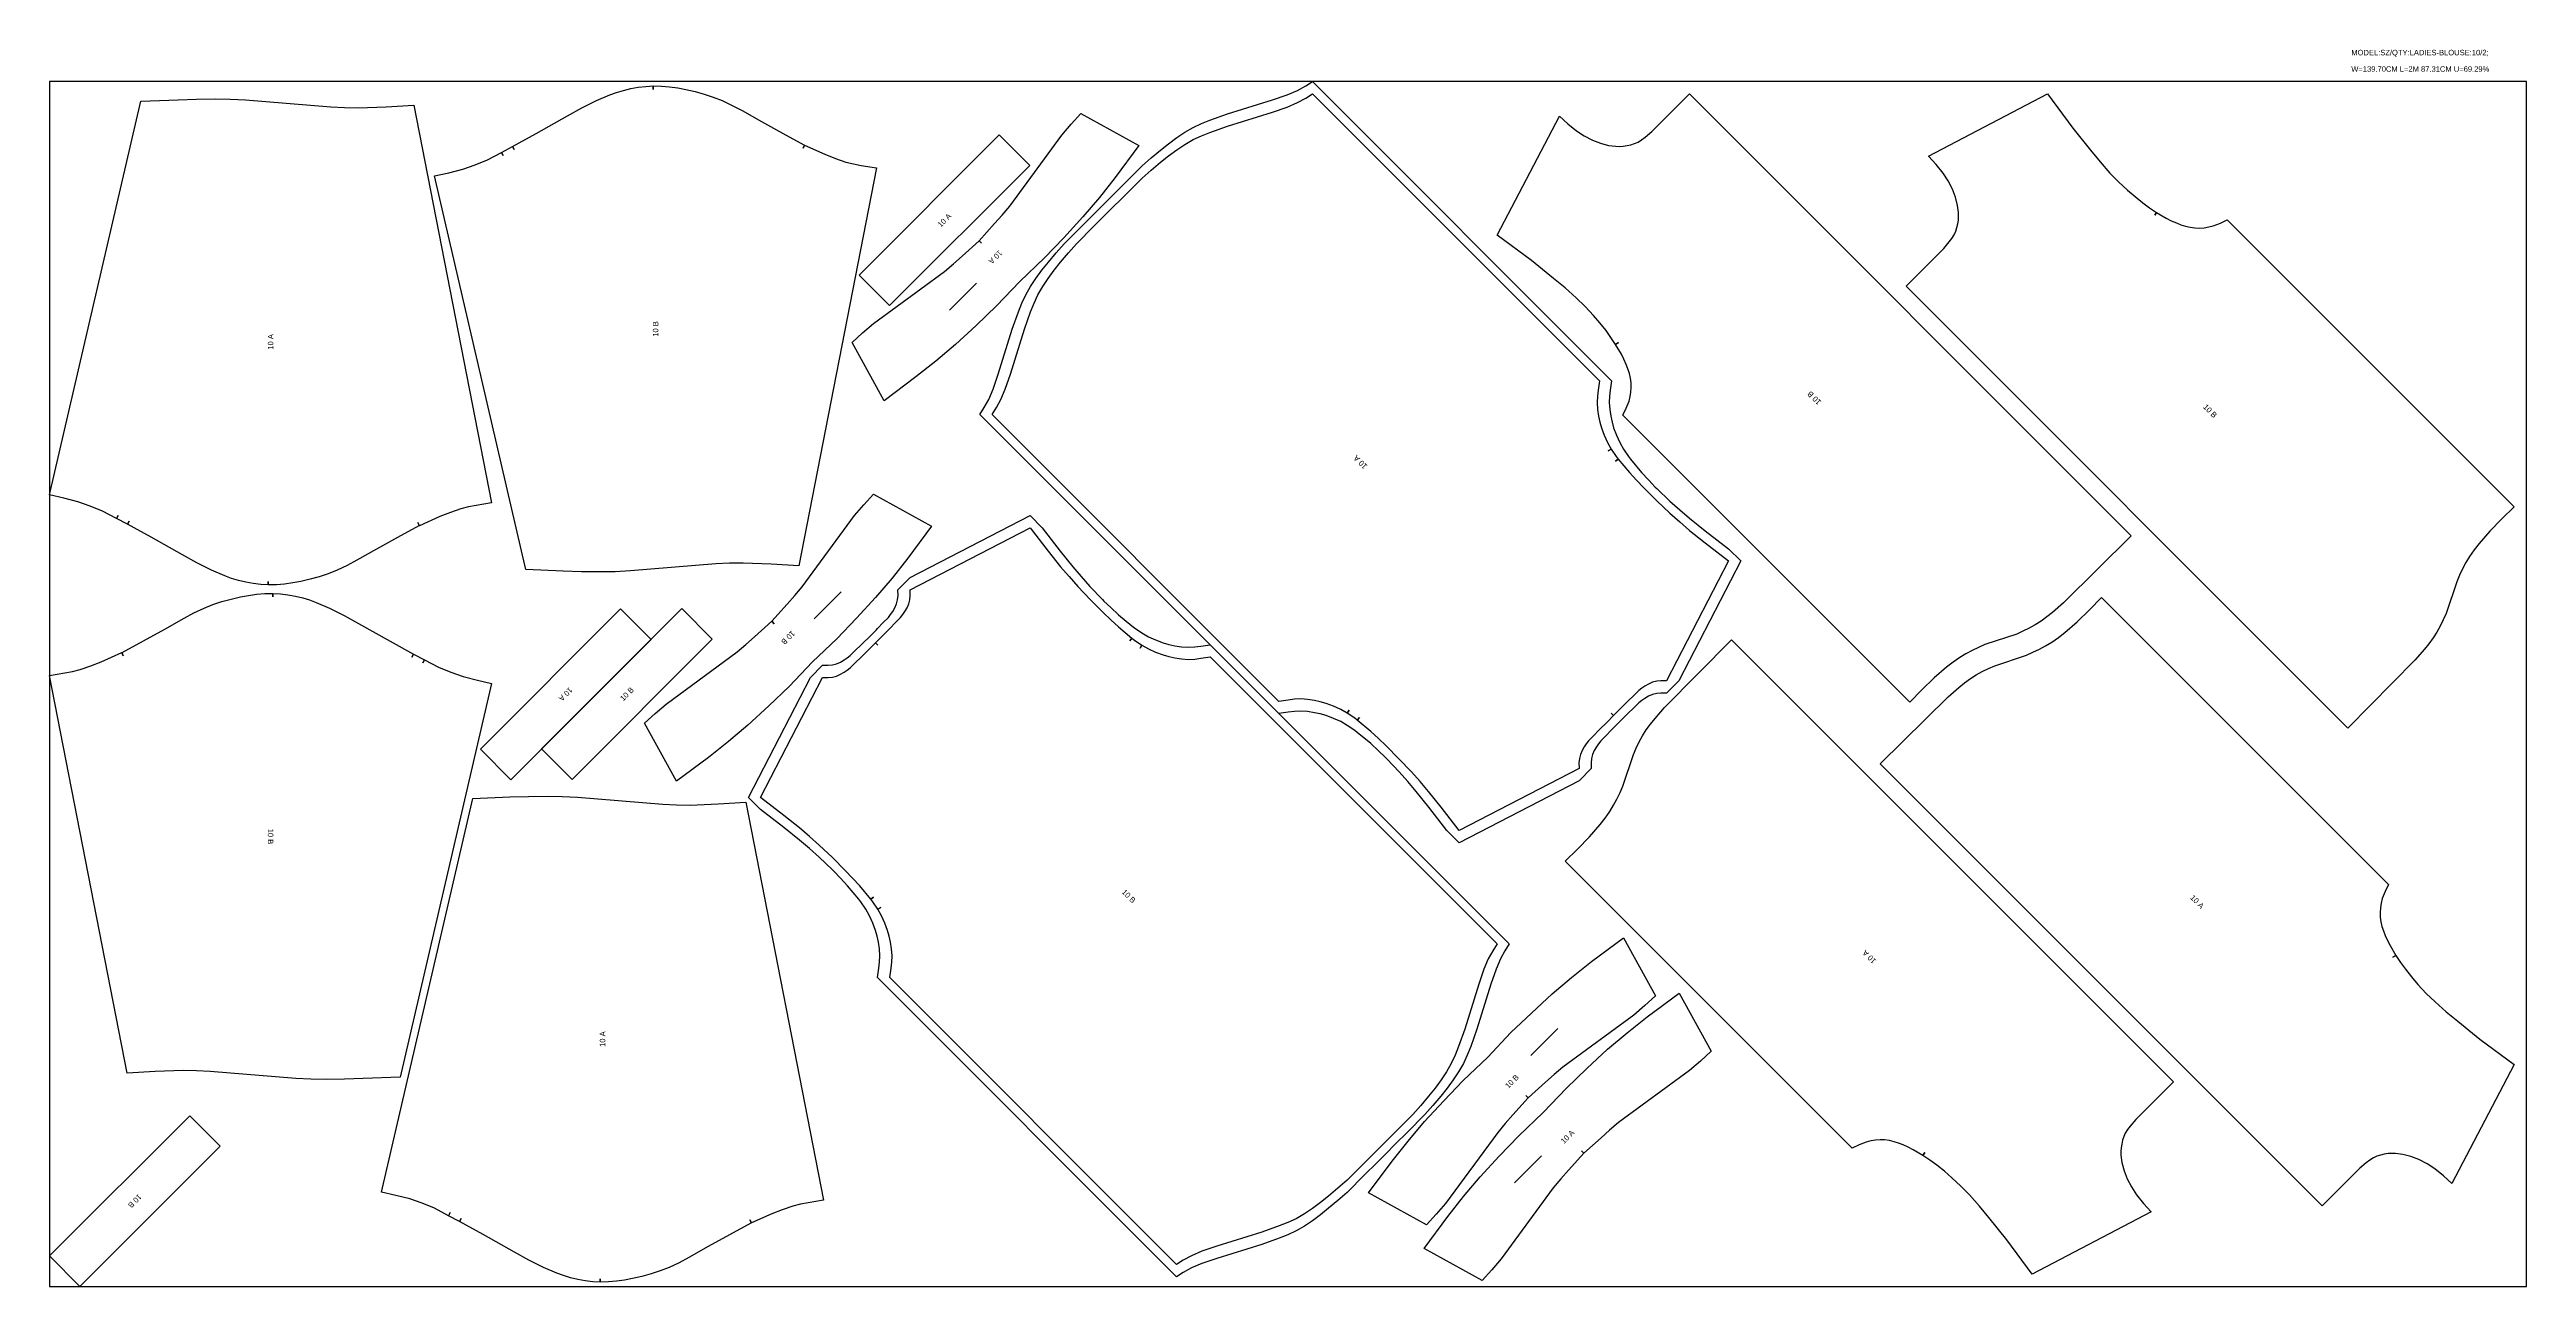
# Model space of a CAD drawing. Header units: centimetres. Extents: x 0 to 287, y 0 to 143.
import ezdxf
from ezdxf.enums import TextEntityAlignment as Align

# ---------------------------------------------------------------- set-up
doc = ezdxf.new("R2010")
doc.units = ezdxf.units.CM

msp = doc.modelspace()

# ---------------------------------------------------------------- linework, layer by layer
at = {"layer": 'T001L001'}
for points in [[(0, 0), (287.304476, 0), (287.304476, 139.699998), (0, 139.699998), (0, 0)], [(55.265319, 83.116419), (44.658279, 128.765298), (46.306739, 129.136138), (47.939959, 129.555238), (49.387759, 130.050538), (50.802539, 130.634738), (52.438299, 131.495798), (52.626259, 131.142738), (52.438299, 131.495798), (53.703219, 132.163818), (53.893719, 131.813298), (53.703219, 132.163818), (56.433719, 133.672578), (60.081159, 135.717278), (61.757559, 136.641838), (63.461899, 137.505438), (64.993519, 138.160758), (65.775839, 138.442698), (66.573399, 138.686538), (67.424299, 138.889738), (68.285359, 139.042138), (69.154039, 139.148818), (70.027799, 139.199618), (70.032879, 138.798298), (70.027799, 139.199618), (70.975219, 139.176758), (71.920099, 139.098018), (72.859899, 138.968478), (73.792079, 138.793218), (74.871579, 138.541758), (75.938379, 138.247118), (76.989939, 137.901678), (78.021179, 137.502898), (79.181959, 136.946638), (80.322419, 136.342118), (82.565239, 135.067038), (85.029039, 133.703058), (87.505539, 132.367018), (87.563959, 132.341618), (87.396319, 131.978398), (87.563959, 132.341618), (89.943939, 131.284978), (91.150439, 130.802378), (92.379799, 130.378198), (93.258639, 130.164838), (94.147639, 129.989578), (95.938339, 129.684778), (86.931499, 83.565999), (83.692999, 83.753959), (80.451959, 83.878419), (78.874619, 83.850479), (77.299819, 83.774279), (67.381119, 82.956399), (65.620899, 82.875119), (63.860679, 82.842099), (61.709299, 82.877659), (59.560459, 82.946239), (55.265319, 83.116419)], [(122.207018, 125.409958), (123.271278, 126.474218), (124.683518, 127.888998), (126.723138, 129.920998), (127.779778, 130.858258), (128.864358, 131.759958), (129.788918, 132.504178), (130.741418, 133.212838), (131.668518, 133.832598), (132.636258, 134.386318), (133.609078, 134.828278), (134.604758, 135.229598), (136.624058, 135.956038), (140.106398, 137.035538), (141.846298, 137.581638), (143.570958, 138.168378), (144.762218, 138.678918), (145.717258, 139.202158), (146.507198, 139.697458), (181.193437, 105.011218), (181.033417, 103.931718), (180.949597, 103.212898), (180.911497, 102.494078), (180.967377, 101.693978), (181.089297, 100.901498), (181.234077, 100.218238), (181.427117, 99.542599), (181.747157, 98.686619), (182.125617, 97.853499), (182.559957, 97.094039), (183.141617, 96.222819), (183.372757, 95.933259), (184.673237, 94.371159), (185.498737, 93.469459), (186.253117, 92.687139), (186.425837, 92.514419), (187.957457, 91.064079), (189.087757, 90.060779), (190.240917, 89.082879), (192.057017, 87.617299), (194.759577, 85.534499), (196.171817, 84.119719), (188.973457, 70.205599), (187.561217, 68.793359), (186.900817, 68.808599), (186.418217, 68.750179), (185.943237, 68.635879), (185.483497, 68.437759), (185.044077, 68.188839), (184.691017, 67.950079), (184.358277, 67.683379), (183.766457, 67.099179), (183.085737, 66.443859), (182.895237, 66.253359), (182.128157, 65.486279), (181.363617, 64.721739), (181.173117, 64.531239), (180.517797, 63.850519), (179.933597, 63.256159), (179.666897, 62.923419), (179.425597, 62.570359), (179.179217, 62.133479), (178.981097, 61.671199), (178.866797, 61.198759), (178.808377, 60.713619), (178.823617, 60.055759), (177.408837, 58.643519), (163.494718, 51.442619), (162.082478, 52.857399), (159.997138, 55.559959), (158.534098, 57.373519), (157.556198, 58.529219), (156.552898, 59.659519), (155.102558, 61.188599), (154.922218, 61.368939), (154.144978, 62.118239), (153.243278, 62.943739), (151.683718, 64.244219), (151.394158, 64.472819), (150.522938, 65.057019), (149.763478, 65.491359), (148.930358, 65.869819), (148.074378, 66.189859), (147.398738, 66.382899), (146.712938, 66.527679), (145.920458, 66.647059), (145.122898, 66.705479), (144.401538, 66.667379), (143.685258, 66.583559), (142.603218, 66.423539), (107.916978, 101.109778), (108.414818, 101.899718), (108.935518, 102.854758), (109.448598, 104.046018), (110.035338, 105.770678), (110.578898, 107.510578), (111.660938, 110.992918), (112.387378, 113.012218), (112.786158, 114.005358), (113.230658, 114.980718), (113.784378, 115.945918), (114.404138, 116.873018), (115.110258, 117.825518), (115.854478, 118.752618), (116.758718, 119.837198), (117.695978, 120.891298), (119.727978, 122.930918), (121.142758, 124.345698), (122.207018, 125.409958)], [(122.915678, 124.701298), (124.683518, 126.474218), (126.723138, 128.506218), (127.779778, 129.443478), (128.864358, 130.347718), (129.788918, 131.091938), (130.741418, 131.798058), (131.668518, 132.420358), (132.636258, 132.971538), (133.609078, 133.416038), (134.604758, 133.817358), (136.624058, 134.541258), (140.106398, 135.623298), (141.846298, 136.166858), (143.570958, 136.753598), (144.762218, 137.266678), (145.717258, 137.787378), (146.507198, 138.285218), (179.778657, 105.011218), (179.618637, 103.931718), (179.534817, 103.212898), (179.496717, 102.494078), (179.555137, 101.693978), (179.674517, 100.901498), (179.819297, 100.218238), (180.012337, 99.542599), (180.332377, 98.686619), (180.710837, 97.853499), (181.147717, 97.094039), (180.807357, 96.883219), (181.147717, 97.094039), (181.729377, 96.222819), (181.957977, 95.933259), (181.648097, 95.679259), (181.957977, 95.933259), (183.258457, 94.371159), (184.083957, 93.469459), (184.932317, 92.590619), (186.425837, 91.102179), (187.957457, 89.649299), (189.087757, 88.645999), (190.240917, 87.668099), (192.057017, 86.205059), (194.759577, 84.119719), (187.561217, 70.205599), (186.900817, 70.220839), (186.418217, 70.162419), (185.943237, 70.048119), (185.483497, 69.852539), (185.044077, 69.603619), (184.691017, 69.364859), (184.358277, 69.098159), (183.766457, 68.513959), (183.085737, 67.858639), (182.186577, 66.959479), (181.422037, 66.194939), (181.140097, 66.476879), (181.422037, 66.194939), (180.657497, 65.427859), (179.758337, 64.531239), (179.103017, 63.850519), (178.518817, 63.256159), (178.252117, 62.923419), (178.013357, 62.570359), (177.764437, 62.133479), (177.566317, 61.671199), (177.452017, 61.198759), (177.393597, 60.713619), (177.408837, 60.055759), (163.494718, 52.857399), (161.411918, 55.559959), (159.946338, 57.373519), (158.970978, 58.529219), (157.967678, 59.659519), (156.514798, 61.188599), (155.026358, 62.682119), (154.144978, 63.533019), (153.243278, 64.358519), (151.683718, 65.658999), (151.935178, 65.968879), (151.683718, 65.658999), (151.394158, 65.887599), (150.522938, 66.469259), (150.733758, 66.809619), (150.522938, 66.469259), (149.763478, 66.903599), (148.930358, 67.282059), (148.074378, 67.604639), (147.398738, 67.795139), (146.712938, 67.942459), (145.920458, 68.061839), (145.122898, 68.117719), (144.401538, 68.079619), (143.685258, 67.995799), (142.603218, 67.838319), (109.331758, 101.109778), (109.827058, 101.899718), (110.350298, 102.854758), (110.860838, 104.046018), (111.450118, 105.770678), (111.993678, 107.510578), (113.075718, 110.992918), (113.799618, 113.012218), (114.200938, 114.005358), (114.642898, 114.980718), (115.196618, 115.945918), (115.816378, 116.873018), (116.525038, 117.825518), (117.269258, 118.752618), (118.173498, 119.837198), (119.108218, 120.891298), (121.142758, 122.930918), (122.915678, 124.701298)], [(190.210437, 138.285218), (241.465096, 87.030559), (233.588556, 79.260699), (232.318557, 78.160879), (231.668317, 77.630019), (230.997757, 77.129639), (230.319577, 76.707999), (229.618537, 76.326999), (228.904797, 75.968859), (228.173277, 75.648819), (224.490277, 74.414379), (223.733357, 74.091799), (222.991677, 73.731119), (222.265237, 73.347579), (221.561657, 72.923399), (220.789497, 72.379839), (220.045277, 71.798179), (218.620337, 70.553579), (217.187777, 69.164199), (215.788237, 67.734179), (182.504077, 101.018338), (182.892697, 101.823518), (183.220357, 102.649018), (183.347357, 103.174798), (183.431177, 103.708198), (183.474357, 104.246678), (183.464197, 104.785158), (183.385457, 105.331258), (183.255917, 105.869738), (183.088277, 106.398058), (182.887617, 106.916218), (182.618377, 107.513118), (182.318657, 108.094778), (181.655717, 109.225078), (181.993537, 109.435898), (181.655717, 109.225078), (181.117237, 110.037878), (180.538117, 110.825278), (179.829457, 111.724438), (179.085237, 112.593118), (178.112417, 113.637058), (177.096417, 114.635278), (175.793397, 115.773198), (174.459897, 116.873018), (171.897037, 118.943118), (167.906697, 121.879358), (175.138077, 135.681718), (176.100737, 134.810498), (177.101497, 133.984998), (178.008277, 133.403338), (178.968397, 132.913118), (179.885337, 132.557518), (180.837837, 132.308598), (181.688737, 132.199378), (182.115457, 132.189218), (182.542177, 132.212078), (182.984137, 132.278118), (183.418477, 132.379718), (183.845197, 132.514338), (184.251597, 132.692138), (184.673237, 132.961378), (185.069477, 133.263638), (185.839097, 133.913878), (190.210437, 138.285218)], [(215.341197, 115.981478), (219.709997, 120.352818), (220.360237, 121.122438), (220.665037, 121.518678), (220.931737, 121.940318), (221.109537, 122.346718), (221.246697, 122.773438), (221.348297, 123.207778), (221.411797, 123.649738), (221.434657, 124.076458), (221.424497, 124.505718), (221.315277, 125.354078), (221.066357, 126.306578), (220.713297, 127.223518), (220.220537, 128.183638), (219.638877, 129.090418), (218.815917, 130.091178), (217.942157, 131.053838), (231.744517, 138.285218), (234.680756, 134.294878), (236.750856, 131.732018), (237.850676, 130.398518), (238.991136, 129.098038), (239.989356, 128.079498), (241.030756, 127.106678), (241.899436, 126.362458), (242.798596, 125.653798), (243.585996, 125.074678), (244.401336, 124.536198), (244.187976, 124.198378), (244.401336, 124.536198), (245.529096, 123.873258), (246.110756, 123.576078), (246.707656, 123.306838), (247.225816, 123.106178), (247.754136, 122.935998), (248.292616, 122.806458), (248.838716, 122.727718), (249.377196, 122.717558), (249.915676, 122.760738), (250.451616, 122.844558), (250.977396, 122.971558), (251.802896, 123.299218), (252.605536, 123.687838), (285.889696, 90.403679), (284.462216, 89.006679), (283.070296, 87.571579), (281.828236, 86.146639), (281.244036, 85.402419), (280.700476, 84.630259), (280.278836, 83.926679), (279.892756, 83.200239), (279.534616, 82.458559), (279.209496, 81.701639), (277.975056, 78.018639), (277.655016, 77.287119), (277.299416, 76.573379), (276.915876, 75.872339), (276.496776, 75.194159), (275.996396, 74.523599), (275.462996, 73.873359), (274.363176, 72.603359), (266.595856, 64.726819), (215.341197, 115.981478)], [(10.60704, 137.424158), (14.90218, 137.596878), (17.05102, 137.662918), (19.19986, 137.698478), (20.96262, 137.665458), (22.72284, 137.584178), (32.64154, 136.768838), (34.216339, 136.690098), (35.793679, 136.662158), (39.034719, 136.786618), (42.273219, 136.977118), (51.280059, 90.858339), (49.489359, 90.550999), (48.600359, 90.378279), (47.721519, 90.162379), (46.492159, 89.740739), (45.285659, 89.255599), (42.903139, 88.201499), (42.738039, 88.564719), (42.903139, 88.201499), (42.847259, 88.173559), (40.370759, 86.837519), (37.906959, 85.473539), (35.661599, 84.198459), (34.523679, 83.593939), (33.362899, 83.040219), (32.33166, 82.638899), (31.27756, 82.295999), (30.2133, 81.998819), (29.1338, 81.749899), (28.20162, 81.574639), (27.26182, 81.442559), (26.31694, 81.363819), (25.36698, 81.340959), (25.3746, 81.742279), (25.36698, 81.340959), (24.49576, 81.391759), (23.62708, 81.498439), (22.76602, 81.653379), (21.91258, 81.854039), (21.11756, 82.097879), (20.33524, 82.379819), (18.80362, 83.035139), (17.09674, 83.898739), (15.42288, 84.823299), (11.77544, 86.867999), (9.04494, 88.376759), (9.23544, 88.727279), (9.04494, 88.376759), (7.78002, 89.044779), (7.96798, 89.397839), (7.78002, 89.044779), (6.14426, 89.908379), (4.72948, 90.490039), (3.28168, 90.985339), (1.64846, 91.406979), (0, 91.777819), (10.60704, 137.424158)], [(108.104938, 120.964958), (107.822998, 121.246898), (109.621318, 123.230638), (110.510318, 124.231398), (111.371378, 125.255018), (117.419118, 133.499858), (118.513858, 134.757158), (119.636538, 135.989058), (126.364998, 132.278118), (123.619258, 128.590038), (121.775218, 126.268478), (119.867678, 124.002798), (117.642638, 121.597418), (115.376958, 119.232678), (112.534698, 116.535198), (109.837218, 113.692938), (107.472478, 111.427258), (105.069638, 109.202218), (102.801418, 107.294678), (100.479858, 105.450638), (96.791779, 102.704898), (93.080839, 109.433358), (94.312739, 110.556038), (95.570039, 111.650778), (103.814878, 117.698518), (104.838498, 118.559578), (105.839258, 119.448578), (107.822998, 121.246898), (108.104938, 120.964958)], [(97.436939, 113.725958), (93.903799, 117.261638), (110.164878, 133.522718), (113.700558, 129.987038), (97.436939, 113.725958)], [(107.525818, 116.326918), (104.399078, 113.200178)], [(84.048599, 76.840079), (83.766659, 77.122019), (85.564979, 79.105759), (86.453979, 80.106519), (87.317579, 81.127599), (93.365319, 89.372439), (94.460059, 90.629739), (95.582739, 91.861639), (102.311198, 88.150699), (99.565459, 84.462619), (97.721419, 82.143599), (95.811339, 79.875379), (93.586299, 77.472539), (91.320619, 75.105259), (88.480899, 72.407779), (85.783419, 69.568059), (83.416139, 67.302379), (81.013299, 65.077339), (78.745079, 63.169799), (76.426059, 61.325759), (72.737979, 58.577479), (69.024499, 65.308479), (70.258939, 66.431159), (71.516239, 67.523359), (79.761079, 73.571099), (80.782159, 74.434699), (81.782919, 75.323699), (83.766659, 77.122019), (84.048599, 76.840079)], [(155.021278, 15.4178), (153.957018, 14.351), (152.544778, 12.93876), (150.505158, 10.90422), (149.448518, 9.9695), (148.363938, 9.06526), (147.439378, 8.32104), (146.486878, 7.61238), (145.559778, 6.99262), (144.594578, 6.4389), (143.619218, 5.99694), (142.626078, 5.59562), (140.606778, 4.87172), (137.121898, 3.78968), (135.384538, 3.24612), (133.659878, 2.65684), (132.466078, 2.1463), (131.511038, 1.62306), (130.723638, 1.12776), (96.034859, 35.813999), (96.194879, 36.893499), (96.278699, 37.612319), (96.316799, 38.333679), (96.260919, 39.131239), (96.138999, 39.923719), (95.994219, 40.609519), (95.803719, 41.282619), (95.481139, 42.141139), (95.102679, 42.974259), (94.668339, 43.731179), (94.086679, 44.604939), (93.858079, 44.894499), (92.557599, 46.454059), (91.729559, 47.355759), (90.975179, 48.138079), (90.802459, 48.310799), (89.270839, 49.763679), (88.140539, 50.766979), (86.987379, 51.742339), (85.173819, 53.207919), (82.468719, 55.290719), (81.056479, 56.705499), (88.254839, 70.619619), (89.669619, 72.034399), (90.327479, 72.019159), (90.812619, 72.075039), (91.285059, 72.191879), (91.744799, 72.387459), (92.184219, 72.636379), (92.537279, 72.875139), (92.870019, 73.141839), (93.461839, 73.726039), (94.142559, 74.381359), (94.333059, 74.574399), (95.100139, 75.338939), (95.864679, 76.103479), (96.055179, 76.296519), (96.710499, 76.974699), (97.297239, 77.569059), (97.563939, 77.901799), (97.802699, 78.254859), (98.051619, 78.691739), (98.247199, 79.154019), (98.361499, 79.626459), (98.419919, 80.111599), (98.404679, 80.769459), (99.819459, 82.184239), (113.733578, 89.382599), (115.148358, 87.967819), (117.231158, 85.265259), (118.694198, 83.451699), (119.672098, 82.298539), (120.675398, 81.165699), (122.128278, 79.636619), (122.306078, 79.456279), (123.083318, 78.706979), (123.985018, 77.881479), (125.544578, 76.580999), (125.834138, 76.352399), (126.707898, 75.770739), (127.464818, 75.333859), (128.297938, 74.957939), (129.156458, 74.635359), (129.829558, 74.444859), (130.515358, 74.297539), (131.307838, 74.178159), (132.105398, 74.122279), (132.826758, 74.160379), (133.545578, 74.244199), (134.625078, 74.401679), (169.311317, 39.715439), (168.813477, 38.928039), (168.292777, 37.970459), (167.782237, 36.779199), (167.192957, 35.054539), (166.649397, 33.314639), (165.567358, 29.8323), (164.843458, 27.813), (164.442138, 26.81986), (163.997638, 25.8445), (163.446458, 24.8793), (162.826698, 23.9522), (162.118038, 22.9997), (161.373818, 22.07514), (160.469578, 20.99056), (159.532318, 19.93392), (157.500318, 17.8943), (156.085538, 16.47952), (155.021278, 15.4178)], [(154.312618, 16.12392), (152.544778, 14.351), (150.505158, 12.319), (149.448518, 11.38174), (148.363938, 10.48004), (147.439378, 9.73582), (146.486878, 9.02716), (145.559778, 8.4074), (144.594578, 7.85368), (143.619218, 7.41172), (142.626078, 7.0104), (140.606778, 6.28396), (137.121898, 5.20446), (135.384538, 4.65836), (133.659878, 4.07162), (132.466078, 3.56108), (131.511038, 3.03784), (130.723638, 2.54), (97.449639, 35.813999), (97.609659, 36.893499), (97.693479, 37.612319), (97.731579, 38.333679), (97.675699, 39.131239), (97.553779, 39.923719), (97.408999, 40.609519), (97.215959, 41.282619), (96.895919, 42.141139), (96.517459, 42.974259), (96.083119, 43.731179), (96.423479, 43.941999), (96.083119, 43.731179), (95.501459, 44.604939), (95.270319, 44.894499), (95.580199, 45.145959), (95.270319, 44.894499), (93.969839, 46.454059), (93.144339, 47.355759), (92.295979, 48.234599), (90.802459, 49.725579), (89.270839, 51.175919), (88.140539, 52.179219), (86.987379, 53.157119), (85.173819, 54.622699), (82.468719, 56.705499), (89.669619, 70.619619), (90.327479, 70.604379), (90.812619, 70.662799), (91.285059, 70.777099), (91.744799, 70.975219), (92.184219, 71.221599), (92.537279, 71.462899), (92.870019, 71.729599), (93.461839, 72.313799), (94.142559, 72.969119), (95.041719, 73.865739), (95.806259, 74.632819), (96.088199, 74.348339), (95.806259, 74.632819), (96.570799, 75.397359), (97.469959, 76.296519), (98.125279, 76.974699), (98.709479, 77.569059), (98.976179, 77.901799), (99.214939, 78.254859), (99.463859, 78.691739), (99.661979, 79.154019), (99.776279, 79.626459), (99.834699, 80.111599), (99.819459, 80.769459), (113.733578, 87.967819), (115.816378, 85.265259), (117.281958, 83.451699), (118.259858, 82.298539), (119.260618, 81.165699), (120.713498, 79.636619), (122.201938, 78.143099), (123.083318, 77.294739), (123.985018, 76.469239), (125.544578, 75.168759), (125.293118, 74.856339), (125.544578, 75.168759), (125.834138, 74.937619), (126.707898, 74.355959), (126.497078, 74.015599), (126.707898, 74.355959), (127.464818, 73.921619), (128.297938, 73.543159), (129.156458, 73.223119), (129.829558, 73.030079), (130.515358, 72.885299), (131.307838, 72.763379), (132.105398, 72.707499), (132.826758, 72.745599), (133.545578, 72.829419), (134.625078, 72.989439), (167.896537, 39.715439), (167.401237, 38.928039), (166.877997, 37.970459), (166.367458, 36.779199), (165.778178, 35.054539), (165.234618, 33.314639), (164.152578, 29.8323), (163.428678, 27.813), (163.027358, 26.81986), (162.585398, 25.8445), (162.031678, 24.8793), (161.411918, 23.9522), (160.703258, 22.9997), (159.959038, 22.07514), (159.054798, 20.99056), (158.120078, 19.93392), (156.085538, 17.8943), (154.312618, 16.12392)], [(88.686639, 77.416659), (91.813379, 80.543399)], [(40.673019, 24.27224), (36.375339, 24.10206), (34.226499, 24.03348), (32.07766, 23.99792), (30.3149, 24.03094), (28.55468, 24.11222), (18.63852, 24.9301), (17.06118, 25.0063), (15.48638, 25.03424), (12.24534, 24.90978), (9.0043, 24.71928), (0, 70.840599), (1.78816, 71.145399), (2.67716, 71.320659), (3.55854, 71.534019), (4.78536, 71.958199), (5.9944, 72.440799), (8.37438, 73.497439), (8.54202, 73.134219), (8.37438, 73.497439), (8.43026, 73.522839), (10.9093, 74.858879), (13.37056, 76.222859), (15.61592, 77.497939), (16.75384, 78.102459), (17.91716, 78.656179), (18.9484, 79.057499), (19.99996, 79.402939), (21.06676, 79.697579), (22.14372, 79.946499), (23.07844, 80.124299), (24.01824, 80.253839), (24.96312, 80.332579), (25.91054, 80.355439), (25.90292, 79.954119), (25.91054, 80.355439), (26.7843, 80.304639), (27.65044, 80.197959), (28.51404, 80.045559), (29.36494, 79.842359), (30.15996, 79.598519), (30.94228, 79.316579), (32.4739, 78.661259), (34.180779, 77.797659), (35.854639, 76.873099), (39.504619, 74.828399), (42.232579, 73.319639), (42.042079, 72.969119), (42.232579, 73.319639), (43.497499, 72.651619), (43.312079, 72.298559), (43.497499, 72.651619), (45.133259, 71.790559), (46.548039, 71.206359), (47.995839, 70.711059), (49.631599, 70.289419), (51.280059, 69.921119), (40.673019, 24.27224)], [(49.971959, 62.290959), (66.235579, 78.554579), (69.771259, 75.018899), (53.507639, 58.755279), (49.971959, 62.290959)], [(76.875639, 75.054459), (60.612019, 58.790839), (57.076339, 62.326519), (73.339959, 78.590139), (76.875639, 75.054459)], [(263.588496, 9.33196), (212.333837, 60.586619), (220.210377, 68.353939), (221.480377, 69.453759), (222.128077, 69.987159), (222.801177, 70.487539), (223.479357, 70.906639), (224.177857, 71.290179), (224.894137, 71.645779), (225.625657, 71.965819), (229.308657, 73.200259), (230.065577, 73.525379), (230.804717, 73.883519), (231.531157, 74.269599), (232.237277, 74.691239), (233.009437, 75.237339), (233.751116, 75.818999), (235.178596, 77.061059), (236.611156, 78.452979), (238.008156, 79.882999), (271.294856, 46.596299), (270.906236, 45.793659), (270.578576, 44.968159), (270.451576, 44.442379), (270.367756, 43.906439), (270.324576, 43.367959), (270.332196, 42.829479), (270.413476, 42.283379), (270.543016, 41.744899), (270.710656, 41.216579), (270.911316, 40.698419), (271.180556, 40.104059), (271.477736, 39.519859), (272.143216, 38.392099), (271.802856, 38.178739), (272.143216, 38.392099), (272.681696, 37.576759), (273.258276, 36.791899), (273.966936, 35.892739), (274.711156, 35.021519), (275.683976, 33.980119), (276.702516, 32.9819), (278.002996, 31.84144), (279.339036, 30.74162), (281.901896, 28.67152), (285.889696, 25.73528), (278.660856, 11.93292), (277.698196, 12.80668), (276.694896, 13.62964), (275.788116, 14.21384), (274.830536, 14.70406), (273.911056, 15.05966), (272.961096, 15.30604), (272.110196, 15.41526), (271.683476, 15.42542), (271.254216, 15.40256), (270.812256, 15.33906), (270.377916, 15.23746), (269.953736, 15.1003), (269.544796, 14.9225), (269.125696, 14.6558), (268.726916, 14.351), (267.959836, 13.70076), (263.588496, 9.33196)], [(246.359676, 23.73122), (241.988336, 19.36242), (241.338096, 18.5928), (241.035836, 18.19656), (240.766596, 17.77492), (240.588796, 17.36852), (240.454176, 16.9418), (240.352576, 16.50746), (240.286536, 16.0655), (240.263676, 15.63878), (240.273836, 15.20952), (240.383056, 14.35862), (240.631976, 13.40866), (240.987576, 12.49172), (241.477796, 11.5316), (242.059456, 10.62482), (242.884956, 9.62406), (243.756176, 8.65886), (229.953817, 1.43002), (227.017577, 5.41782), (224.947477, 7.98322), (223.847657, 9.31672), (222.709737, 10.6172), (221.708977, 11.63574), (220.667577, 12.60856), (219.798897, 13.35278), (218.899737, 14.06144), (218.112337, 14.63802), (217.299537, 15.17904), (217.510357, 15.51686), (217.299537, 15.17904), (216.169237, 15.84198), (215.587577, 16.13916), (214.990677, 16.4084), (214.472517, 16.60906), (213.944197, 16.7767), (213.405717, 16.90878), (212.859617, 16.98752), (212.321137, 16.99768), (211.782657, 16.9545), (211.246717, 16.87068), (210.720937, 16.74114), (209.897977, 16.41602), (209.092797, 16.0274), (175.808637, 49.311559), (177.236117, 50.708559), (178.628037, 52.143659), (179.870097, 53.568599), (180.454297, 54.312819), (180.997857, 55.084979), (181.422037, 55.788559), (181.805577, 56.514999), (182.166257, 57.256679), (182.488837, 58.013599), (183.723277, 61.696599), (184.043317, 62.428119), (184.401457, 63.141859), (184.782457, 63.842899), (185.201557, 64.521079), (185.704477, 65.191639), (186.235337, 65.839339), (187.335157, 67.109339), (195.105017, 74.988419), (246.359676, 23.73122)], [(49.108359, 56.581039), (53.406039, 56.753759), (55.554879, 56.819799), (57.703719, 56.855359), (59.466479, 56.822339), (61.226699, 56.741059), (71.145399, 55.925719), (72.720199, 55.846979), (74.297539, 55.819039), (77.538579, 55.943499), (80.777079, 56.133999), (89.783919, 10.01522), (87.993219, 9.70788), (87.104219, 9.53516), (86.222839, 9.31926), (84.996019, 8.89762), (83.789519, 8.41248), (81.406999, 7.35838), (81.241899, 7.7216), (81.406999, 7.35838), (81.351119, 7.33044), (78.872079, 5.9944), (76.410819, 4.63042), (74.165459, 3.35534), (73.027539, 2.75082), (71.866759, 2.1971), (70.832979, 1.79578), (69.781419, 1.45288), (68.717159, 1.1557), (67.637659, 0.90678), (66.705479, 0.73152), (65.763139, 0.59944), (64.818259, 0.5207), (63.870839, 0.49784), (63.878459, 0.89916), (63.870839, 0.49784), (62.999619, 0.54864), (62.130939, 0.65532), (61.269879, 0.81026), (60.416439, 1.01092), (59.621419, 1.25476), (58.839099, 1.5367), (57.307479, 2.19202), (55.600599, 3.05562), (53.926739, 3.98018), (50.279299, 6.02488), (47.548799, 7.53364), (47.739299, 7.88416), (47.548799, 7.53364), (46.283879, 8.20166), (46.471839, 8.55472), (46.283879, 8.20166), (44.648119, 9.06526), (43.233339, 9.64692), (41.785539, 10.14222), (40.152319, 10.56386), (38.503859, 10.9347), (49.108359, 56.581039)], [(171.246797, 22.15388), (171.528737, 21.87194), (169.730417, 19.8882), (168.841417, 18.88744), (167.980357, 17.86636), (161.932618, 9.61898), (160.837878, 8.36168), (159.715198, 7.12978), (152.986738, 10.84072), (155.732478, 14.5288), (157.576518, 16.85036), (159.484058, 19.11604), (161.709098, 21.52142), (163.974778, 23.88616), (166.814497, 26.58618), (169.514517, 29.4259), (171.879257, 31.69158), (174.282097, 33.916619), (176.550317, 35.824159), (178.871877, 37.668199), (182.559957, 40.416479), (186.270897, 33.685479), (185.038997, 32.5628), (183.781697, 31.4706), (175.534317, 25.42286), (174.513237, 24.55926), (173.512477, 23.67026), (171.528737, 21.87194), (171.246797, 22.15388)], [(177.695857, 15.73022), (177.977797, 15.44574), (176.179477, 13.46454), (175.290477, 12.46378), (174.426877, 11.44016), (168.379137, 3.19532), (167.286937, 1.93802), (166.161718, 0.70612), (159.433258, 4.41706), (162.181538, 8.10514), (164.025578, 10.4267), (165.933118, 12.69238), (168.158157, 15.09776), (170.423837, 17.4625), (173.263557, 20.15998), (175.963577, 22.9997), (178.328317, 25.26792), (180.731157, 27.49296), (182.999377, 29.4005), (185.320937, 31.24454), (189.009017, 33.990279), (192.719957, 27.26182), (191.488057, 26.13914), (190.228217, 25.0444), (181.983377, 18.99666), (180.962297, 18.1356), (179.961537, 17.2466), (177.977797, 15.44574), (177.695857, 15.73022)], [(171.823377, 26.79192), (174.952657, 29.91866)], [(16.26108, 19.79676), (19.79676, 16.26108), (3.53314, 0), (0, 3.53314), (16.26108, 19.79676)], [(173.057817, 15.1511), (169.931077, 12.02436)]]:
    msp.add_lwpolyline(points, dxfattribs=at)

# ---------------------------------------------------------------- texts
at = {"layer": 'ABC'}
for s, p in [('W=139.70CM L=2M 87.31CM U=69.29%', (266.984476, 140.652498)), ('MODEL:SZ/QTY:LADIES-BLOUSE:10/2;', (266.984476, 142.557498))]:
    msp.add_text(s, height=0.635, dxfattribs=at).set_placement(p, align=Align.BOTTOM_LEFT)
for s, rotation, p in [('10 A', 45, (103.802178, 123.624338)), ('10 A', -135, (109.722918, 119.346978)), ('10 A', 90, (25.63876, 109.519718)), ('10 B', 90, (70.297039, 111.020858)), ('10 B', 135, (204.685897, 103.009698)), ('10 B', -45, (250.614176, 101.506018)), ('10 A', 135, (152.044398, 95.570039)), ('10 B', -135, (85.669119, 75.219559)), ('10 A', -135, (59.870339, 68.656199)), ('10 B', 45, (66.974719, 68.691759)), ('10 B', -90, (25.63876, 52.176679)), ('10 B', -45, (125.183898, 45.255179)), ('10 A', -45, (249.113036, 44.604939)), ('10 A', 135, (211.084157, 38.209219)), ('10 A', 90, (64.142619, 28.6766)), ('10 B', 45, (169.628817, 23.77186)), ('10 A', 45, (176.075337, 17.3482)), ('10 B', -135, (9.89838, 9.89838))]:
    msp.add_text(s, height=0.635, rotation=rotation, dxfattribs=at).set_placement(p, align=Align.MIDDLE_CENTER)

doc.saveas('drawing.dxf')
